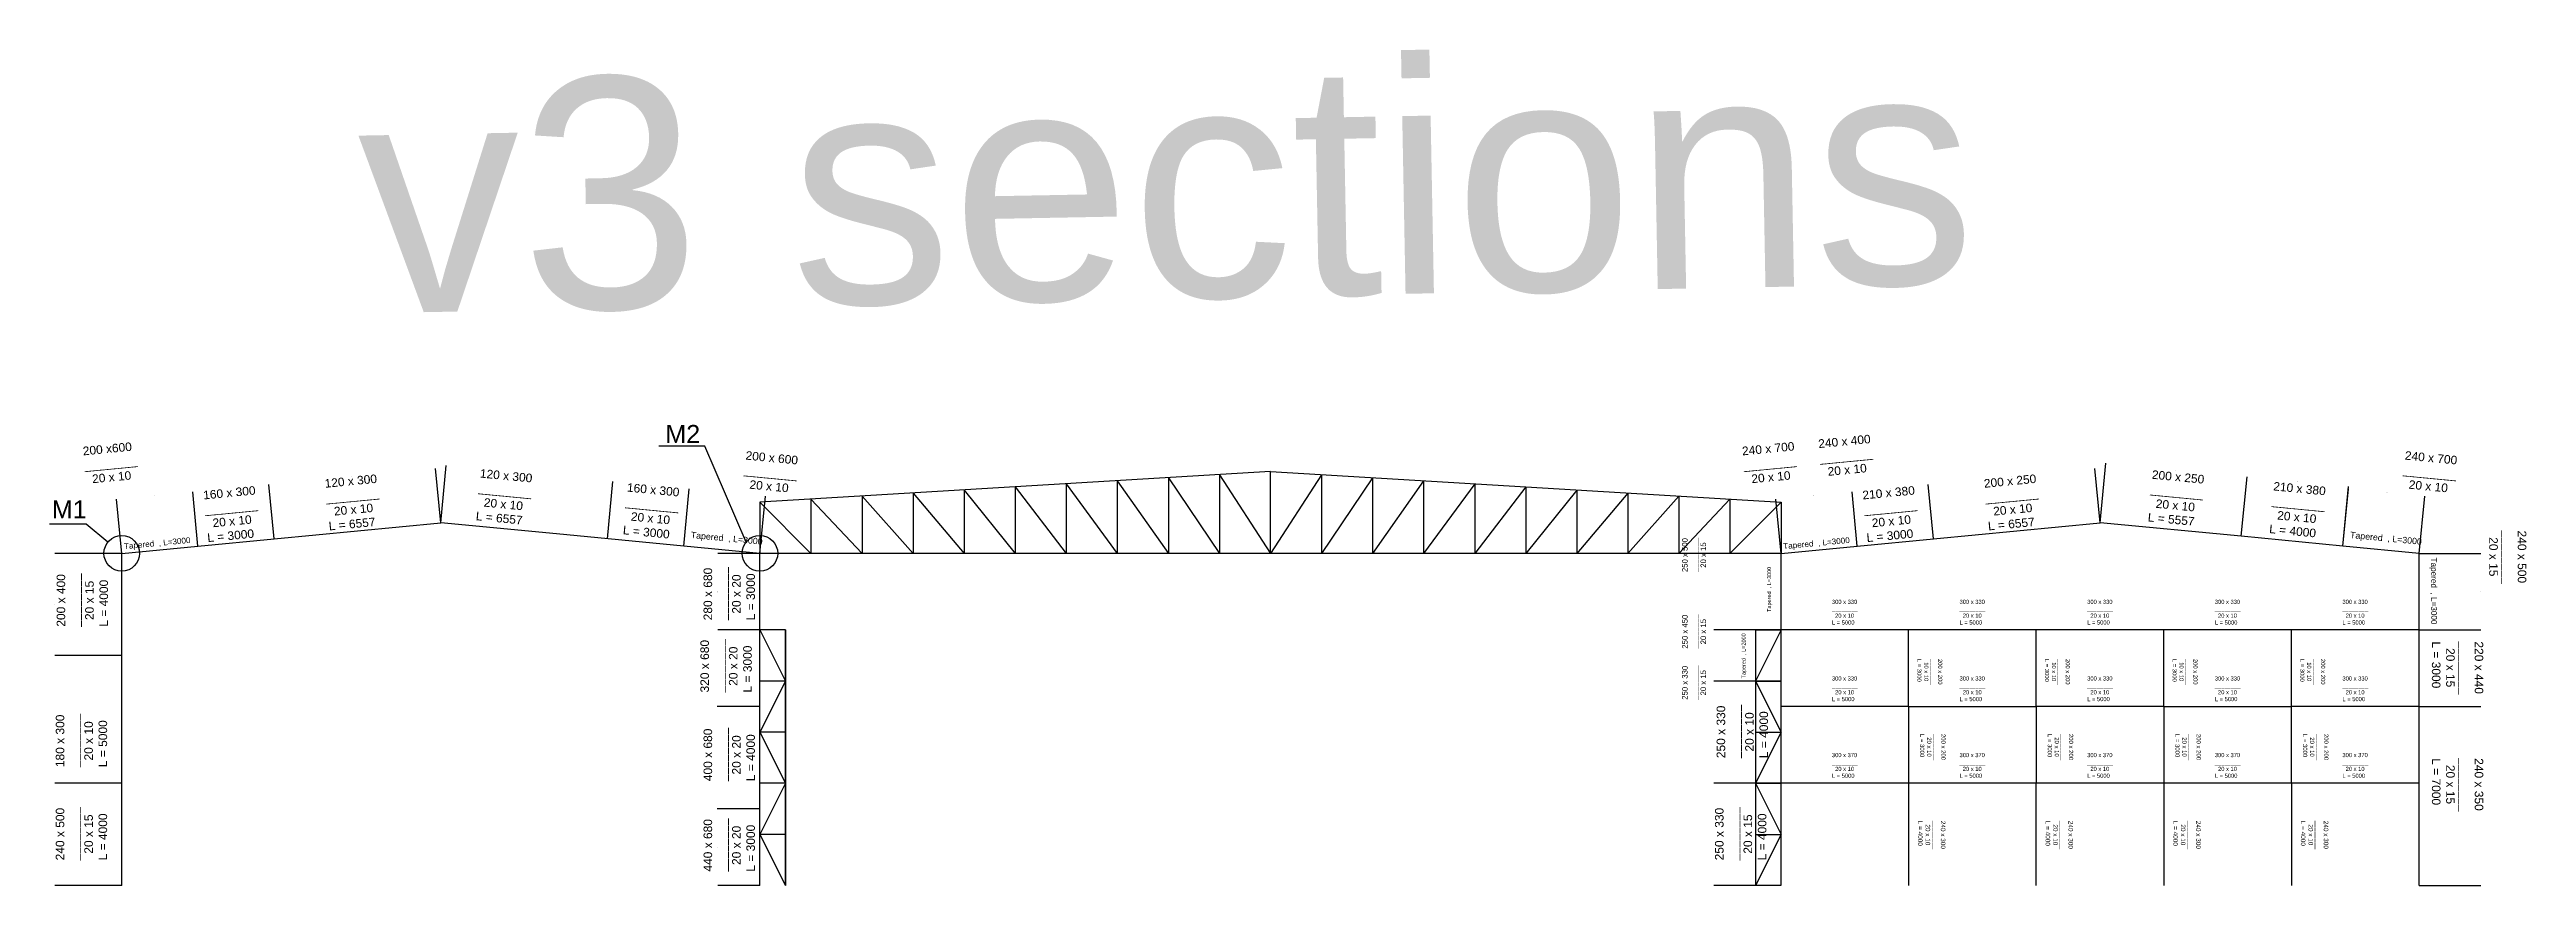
# Model space of a CAD drawing. Header units: inches. Extents: x -15 to 2803056, y 0 to 866270.
# Drawn here: x 871547 to 968578, y 245299 to 278021 of the extents above; entities that cross this region are included whole.
import ezdxf

# ---------------------------------------------------------------- set-up
doc = ezdxf.new("R2010")
doc.units = ezdxf.units.IN
doc.header["$LTSCALE"] = 100
doc.header["$MEASUREMENT"] = 0
for name, color, linetype in [('connection', 50, 'Continuous'), ('initial layout', 7, 'Continuous'), ('sections', 3, 'Continuous'), ('text', 3, 'Continuous')]:
    doc.layers.add(name, color=color, linetype=linetype)
doc.styles.get("Standard").update_dxf_attribs({"font": 'arial.ttf'})
doc.dimstyles.new('section', dxfattribs={"dimtxt": 1e-05, "dimasz": 15, "dimexe": 0.0625, "dimexo": 0.0625, "dimgap": 10, "dimtad": 0, "dimtoh": 1, "dimzin": 0, "dimdsep": 46, "dimtxsty": 'Standard', "dimblk": 'OBLIQUE', "dimcen": 0.09, "dimsd1": 1, "dimsd2": 1, "dimclrd": 256, "dimclre": 256, "dimclrt": 256, "dimadec": 0, "dimazin": 0, "dimtfac": 1, "dimtofl": 0, "dimtmove": 0, "dimatfit": 3, "dimfxl": 1, "dimtfillclr": 256, "dimtolj": 1, "dimtzin": 0, "dimlwe": -1, "dimarcsym": 0})

# ---------------------------------------------------------------- blocks, each defined once
blk = doc.blocks.new('*D144')
at = {"layer": 'Defpoints', "color": 0}
for p in [(871751, 249299), (874376, 249299), (874376, 245299)]:
    blk.add_point(p, dxfattribs=at)
at = {"layer": 'sections', "transparency": 16777216}
for p, q in [((874375, 249299), (871750, 249299)), ((874375, 245299), (871750, 245299))]:
    blk.add_line(p, q, dxfattribs=at)
at = {"layer": 'sections', "transparency": 16777216, "insert": (871751, 247299), "char_height": 0.00001, "attachment_point": 5, "rotation": 90}
blk.add_mtext('\\A1;4000.00', dxfattribs=at)
blk = doc.blocks.new('_Oblique')
at = {"color": 0, "linetype": 'ByBlock', "lineweight": -2}
blk.add_line((-0.5, -0.5), (0.5, 0.5), dxfattribs=at)
blk = doc.blocks.new('*D145')
at = {"layer": 'Defpoints', "color": 0}
for p in [(877158, 260711), (874376, 258299), (877362, 258585)]:
    blk.add_point(p, dxfattribs=at)
at = {"layer": 'sections', "transparency": 16777216}
for p, q in [((874376, 258299), (874172, 260424)), ((877362, 258585), (877158, 260711))]:
    blk.add_line(p, q, dxfattribs=at)
at = {"layer": 'sections', "transparency": 16777216, "insert": (875665, 260567), "char_height": 10, "attachment_point": 5, "rotation": 5.48359}
blk.add_mtext('\\A1;3000.00', dxfattribs=at)
blk = doc.blocks.new('*D146')
at = {"layer": 'Defpoints', "color": 0}
for p in [(880144, 260997), (877362, 258585), (880348, 258872)]:
    blk.add_point(p, dxfattribs=at)
at = {"layer": 'sections', "transparency": 16777216}
for p, q in [((877362, 258585), (877158, 260711)), ((880348, 258872), (880144, 260997))]:
    blk.add_line(p, q, dxfattribs=at)
at = {"layer": 'sections', "transparency": 16777216, "insert": (878651, 260854), "char_height": 10, "attachment_point": 5, "rotation": 5.48359}
blk.add_mtext('\\A1;3000.00', dxfattribs=at)
blk = doc.blocks.new('*D147')
at = {"layer": 'Defpoints', "color": 0}
for p in [(886672, 261624), (886876, 259499), (880348, 258872)]:
    blk.add_point(p, dxfattribs=at)
at = {"layer": 'sections', "transparency": 16777216}
for p, q in [((886876, 259499), (886672, 261624)), ((880348, 258872), (880144, 260997))]:
    blk.add_line(p, q, dxfattribs=at)
at = {"layer": 'sections', "transparency": 16777216, "insert": (883408, 261311), "char_height": 10, "attachment_point": 5, "rotation": 5.48359}
blk.add_mtext('\\A1;6557.47', dxfattribs=at)
blk = doc.blocks.new('*D148')
at = {"layer": 'Defpoints', "color": 0}
for p in [(893618, 261111), (886876, 259499), (893403, 258872)]:
    blk.add_point(p, dxfattribs=at)
at = {"layer": 'sections', "transparency": 16777216}
for p, q in [((886876, 259499), (887091, 261738)), ((893403, 258872), (893618, 261111))]:
    blk.add_line(p, q, dxfattribs=at)
at = {"layer": 'sections', "transparency": 16777216, "insert": (890354, 261424), "char_height": 10, "attachment_point": 5, "rotation": 354.51641}
blk.add_mtext('\\A1;6557.47', dxfattribs=at)
blk = doc.blocks.new('*D149')
at = {"layer": 'Defpoints', "color": 0}
for p in [(896604, 260825), (893403, 258872), (896389, 258585)]:
    blk.add_point(p, dxfattribs=at)
at = {"layer": 'sections', "transparency": 16777216}
for p, q in [((893403, 258872), (893618, 261111)), ((896389, 258585), (896604, 260825))]:
    blk.add_line(p, q, dxfattribs=at)
at = {"layer": 'sections', "transparency": 16777216, "insert": (895111, 260968), "char_height": 10, "attachment_point": 5, "rotation": 354.51641}
blk.add_mtext('\\A1;3000.00', dxfattribs=at)
blk = doc.blocks.new('*D150')
at = {"layer": 'Defpoints', "color": 0}
for p in [(899591, 260538), (896389, 258585), (899376, 258299)]:
    blk.add_point(p, dxfattribs=at)
at = {"layer": 'sections', "transparency": 16777216}
for p, q in [((896389, 258585), (896604, 260825)), ((899376, 258299), (899591, 260538))]:
    blk.add_line(p, q, dxfattribs=at)
at = {"layer": 'sections', "transparency": 16777216, "insert": (898097, 260681), "char_height": 10, "attachment_point": 5, "rotation": 354.51641}
blk.add_mtext('\\A1;3000.00', dxfattribs=at)
blk = doc.blocks.new('*D151')
at = {"layer": 'Defpoints', "color": 0}
for p in [(897731, 248299), (899376, 248299), (899376, 245299)]:
    blk.add_point(p, dxfattribs=at)
at = {"layer": 'sections', "transparency": 16777216}
for p, q in [((899375, 248299), (897731, 248299)), ((899375, 245299), (897731, 245299))]:
    blk.add_line(p, q, dxfattribs=at)
at = {"layer": 'sections', "transparency": 16777216, "insert": (897731, 246799), "char_height": 10, "attachment_point": 5, "rotation": 90}
blk.add_mtext('\\A1;3000.00', dxfattribs=at)
blk = doc.blocks.new('*D152')
at = {"layer": 'Defpoints', "color": 0}
for p in [(897731, 258299), (899376, 258299), (899376, 255299)]:
    blk.add_point(p, dxfattribs=at)
at = {"layer": 'sections', "transparency": 16777216}
for p, q in [((899375, 258299), (897731, 258299)), ((899375, 255299), (897731, 255299))]:
    blk.add_line(p, q, dxfattribs=at)
at = {"layer": 'sections', "transparency": 16777216, "insert": (897731, 256799), "char_height": 10, "attachment_point": 5, "rotation": 90}
blk.add_mtext('\\A1;3000.00', dxfattribs=at)
blk = doc.blocks.new('*D128')
at = {"layer": 'Defpoints', "color": 0}
for p in [(936751, 249299), (939376, 249299), (939376, 245299)]:
    blk.add_point(p, dxfattribs=at)
at = {"layer": 'sections', "transparency": 16777216}
for p, q in [((939375, 249299), (936750, 249299)), ((939375, 245299), (936750, 245299))]:
    blk.add_line(p, q, dxfattribs=at)
at = {"layer": 'sections', "transparency": 16777216, "insert": (936751, 247299), "char_height": 0.00001, "attachment_point": 5, "rotation": 90}
blk.add_mtext('\\A1;4000.00', dxfattribs=at)
blk = doc.blocks.new('*D129')
at = {"layer": 'Defpoints', "color": 0}
for p in [(942158, 260711), (939376, 258299), (942362, 258585)]:
    blk.add_point(p, dxfattribs=at)
at = {"layer": 'sections', "transparency": 16777216}
for p, q in [((939376, 258299), (939172, 260424)), ((942362, 258585), (942158, 260711))]:
    blk.add_line(p, q, dxfattribs=at)
at = {"layer": 'sections', "transparency": 16777216, "insert": (940665, 260567), "char_height": 10, "attachment_point": 5, "rotation": 5.48359}
blk.add_mtext('\\A1;3000.00', dxfattribs=at)
blk = doc.blocks.new('*D130')
at = {"layer": 'Defpoints', "color": 0}
for p in [(945144, 260997), (942362, 258585), (945348, 258872)]:
    blk.add_point(p, dxfattribs=at)
at = {"layer": 'sections', "transparency": 16777216}
for p, q in [((942362, 258585), (942158, 260711)), ((945348, 258872), (945144, 260997))]:
    blk.add_line(p, q, dxfattribs=at)
at = {"layer": 'sections', "transparency": 16777216, "insert": (943651, 260854), "char_height": 10, "attachment_point": 5, "rotation": 5.48359}
blk.add_mtext('\\A1;3000.00', dxfattribs=at)
blk = doc.blocks.new('*D131')
at = {"layer": 'Defpoints', "color": 0}
for p in [(951672, 261624), (951876, 259499), (945348, 258872)]:
    blk.add_point(p, dxfattribs=at)
at = {"layer": 'sections', "transparency": 16777216}
for p, q in [((951876, 259499), (951672, 261624)), ((945348, 258872), (945144, 260997))]:
    blk.add_line(p, q, dxfattribs=at)
at = {"layer": 'sections', "transparency": 16777216, "insert": (948408, 261311), "char_height": 10, "attachment_point": 5, "rotation": 5.48359}
blk.add_mtext('\\A1;6557.47', dxfattribs=at)
blk = doc.blocks.new('*D132')
at = {"layer": 'Defpoints', "color": 0}
for p in [(964591, 260538), (961389, 258585), (964376, 258299)]:
    blk.add_point(p, dxfattribs=at)
at = {"layer": 'sections', "transparency": 16777216}
for p, q in [((961389, 258585), (961604, 260825)), ((964376, 258299), (964591, 260538))]:
    blk.add_line(p, q, dxfattribs=at)
at = {"layer": 'sections', "transparency": 16777216, "insert": (963097, 260681), "char_height": 10, "attachment_point": 5, "rotation": 354.51641}
blk.add_mtext('\\A1;3000.00', dxfattribs=at)
blk = doc.blocks.new('*D153')
at = {"layer": 'Defpoints', "color": 0}
for p in [(957631, 261293), (957408, 258968), (961389, 258585)]:
    blk.add_point(p, dxfattribs=at)
at = {"layer": 'sections', "transparency": 16777216}
for p, q in [((957408, 258968), (957631, 261293)), ((961389, 258585), (961612, 260911))]:
    blk.add_line(p, q, dxfattribs=at)
at = {"layer": 'sections', "transparency": 16777216, "insert": (959622, 261102), "char_height": 10, "attachment_point": 5, "rotation": 354.51641}
blk.add_mtext('\\A1;4000.00', dxfattribs=at)
blk = doc.blocks.new('*D154')
at = {"layer": 'Defpoints', "color": 0}
for p in [(952099, 261824), (951876, 259499), (957408, 258968)]:
    blk.add_point(p, dxfattribs=at)
at = {"layer": 'sections', "transparency": 16777216}
for p, q in [((951876, 259499), (952099, 261824)), ((957408, 258968), (957631, 261293))]:
    blk.add_line(p, q, dxfattribs=at)
at = {"layer": 'sections', "transparency": 16777216, "insert": (954865, 261558), "char_height": 10, "attachment_point": 5, "rotation": 354.51641}
blk.add_mtext('\\A1;5557.47', dxfattribs=at)
blk = doc.blocks.new('*D155')
at = {"layer": 'Defpoints', "color": 0}
for p in [(964376, 255299), (966786, 255299), (964376, 252299)]:
    blk.add_point(p, dxfattribs=at)
at = {"layer": 'sections', "transparency": 16777216}
for p, q in [((964376, 255299), (966786, 255299)), ((964376, 252299), (966786, 252299))]:
    blk.add_line(p, q, dxfattribs=at)
at = {"layer": 'sections', "transparency": 16777216, "insert": (966786, 253799), "char_height": 10, "attachment_point": 5, "rotation": 90}
blk.add_mtext('\\A1;3000.00', dxfattribs=at)
blk = doc.blocks.new('*D156')
at = {"layer": 'Defpoints', "color": 0}
for p in [(964376, 258299), (966786, 258299), (964376, 255299)]:
    blk.add_point(p, dxfattribs=at)
at = {"layer": 'sections', "transparency": 16777216}
for p, q in [((964376, 258299), (966786, 258299)), ((964376, 255299), (966786, 255299))]:
    blk.add_line(p, q, dxfattribs=at)
at = {"layer": 'sections', "transparency": 16777216, "insert": (966786, 256799), "char_height": 10, "attachment_point": 5, "rotation": 90}
blk.add_mtext('\\A1;3000.00', dxfattribs=at)
blk = doc.blocks.new('*D157')
at = {"layer": 'Defpoints', "color": 0}
for p in [(936750, 253299), (939376, 253299), (939376, 249299)]:
    blk.add_point(p, dxfattribs=at)
at = {"layer": 'sections', "transparency": 16777216}
for p, q in [((939375, 253299), (936750, 253299)), ((939375, 249299), (936750, 249299))]:
    blk.add_line(p, q, dxfattribs=at)
at = {"layer": 'sections', "transparency": 16777216, "insert": (936750, 251299), "char_height": 10, "attachment_point": 5, "rotation": 90}
blk.add_mtext('\\A1;4000.00', dxfattribs=at)
blk = doc.blocks.new('*D158')
at = {"layer": 'Defpoints', "color": 0}
for p in [(936750, 255299), (939376, 255299), (939376, 253299)]:
    blk.add_point(p, dxfattribs=at)
at = {"layer": 'sections', "transparency": 16777216}
for p, q in [((939375, 255299), (936750, 255299)), ((939375, 253299), (936750, 253299))]:
    blk.add_line(p, q, dxfattribs=at)
at = {"layer": 'sections', "transparency": 16777216, "insert": (936750, 254299), "char_height": 10, "attachment_point": 5, "rotation": 90}
blk.add_mtext('\\A1;2000.00', dxfattribs=at)
blk = doc.blocks.new('*D159')
at = {"layer": 'Defpoints', "color": 0}
for p in [(936750, 258299), (939376, 258299), (939376, 255299)]:
    blk.add_point(p, dxfattribs=at)
at = {"layer": 'sections', "transparency": 16777216}
for p, q in [((939375, 258299), (936750, 258299)), ((939375, 255299), (936750, 255299))]:
    blk.add_line(p, q, dxfattribs=at)
at = {"layer": 'sections', "transparency": 16777216, "insert": (936750, 256799), "char_height": 10, "attachment_point": 5, "rotation": 90}
blk.add_mtext('\\A1;3000.00', dxfattribs=at)
blk = doc.blocks.new('*D160')
at = {"layer": 'Defpoints', "color": 0}
for p in [(871750, 258299), (874376, 258299), (874376, 254299)]:
    blk.add_point(p, dxfattribs=at)
at = {"layer": 'sections', "transparency": 16777216}
for p, q in [((874375, 258299), (871750, 258299)), ((874375, 254299), (871750, 254299))]:
    blk.add_line(p, q, dxfattribs=at)
at = {"layer": 'sections', "transparency": 16777216, "insert": (871750, 256299), "char_height": 10, "attachment_point": 5, "rotation": 90}
blk.add_mtext('\\A1;4000.00', dxfattribs=at)
blk = doc.blocks.new('*D133')
at = {"layer": 'Defpoints', "color": 0}
for p in [(964376, 252299), (966786, 252299), (964376, 245299)]:
    blk.add_point(p, dxfattribs=at)
at = {"layer": 'sections', "transparency": 16777216}
for p, q in [((964376, 252299), (966786, 252299)), ((964376, 245299), (966786, 245299))]:
    blk.add_line(p, q, dxfattribs=at)
at = {"layer": 'sections', "transparency": 16777216, "insert": (966786, 248799), "char_height": 10, "attachment_point": 5, "rotation": 90}
blk.add_mtext('\\A1;7000.00', dxfattribs=at)
blk = doc.blocks.new('*D161')
at = {"layer": 'Defpoints', "color": 0}
for p in [(897705, 252299), (899376, 252299), (899376, 248299)]:
    blk.add_point(p, dxfattribs=at)
at = {"layer": 'sections', "transparency": 16777216}
for p, q in [((899375, 252299), (897705, 252299)), ((899375, 248299), (897705, 248299))]:
    blk.add_line(p, q, dxfattribs=at)
at = {"layer": 'sections', "transparency": 16777216, "insert": (897705, 250299), "char_height": 0.00001, "attachment_point": 5, "rotation": 90}
blk.add_mtext('\\A1;4000.00', dxfattribs=at)

msp = doc.modelspace()

# ---------------------------------------------------------------- linework, layer by layer
at = {"layer": 'connection'}
for p, q in [((897213.561, 262496.015), (895417.178, 262496.015)), ((898836.967, 258741.468), (897213.561, 262496.015)), ((872987.619, 259439.78), (871546.992, 259439.78)), ((873836.967, 258741.468), (872987.619, 259439.78))]:
    msp.add_line(p, q, dxfattribs=at)
for centre in [(874375.54, 258298.666), (899375.54, 258298.666)]:
    msp.add_circle(centre, 697.234, dxfattribs=at)
at = {"layer": 'initial layout'}
for p, q in [((919375.54, 261498.666), (899375.54, 260298.666)), ((911375.54, 261018.666), (911375.54, 258298.666)), ((911375.54, 261018.666), (913375.54, 258298.666)), ((913375.54, 261138.666), (913375.54, 258298.666)), ((913375.54, 261138.666), (915375.54, 258298.666)), ((915375.54, 261258.666), (915375.54, 258298.666)), ((915375.54, 261258.666), (917375.54, 258298.666)), ((917375.54, 261378.666), (917375.54, 258298.666)), ((917375.54, 261378.666), (919375.54, 258298.666)), ((919375.54, 258298.666), (919375.54, 261498.666)), ((919375.54, 258298.666), (919375.54, 261498.666)), ((919375.54, 261498.666), (939375.54, 260298.666)), ((921375.54, 261378.666), (919375.54, 258298.666)), ((921375.54, 261378.666), (921375.54, 258298.666)), ((923375.54, 261258.666), (921375.54, 258298.666)), ((923375.54, 261258.666), (923375.54, 258298.666)), ((925375.54, 261138.666), (923375.54, 258298.666)), ((925375.54, 261138.666), (925375.54, 258298.666)), ((927375.54, 261018.666), (925375.54, 258298.666)), ((927375.54, 261018.666), (927375.54, 258298.666)), ((899375.54, 260298.666), (899375.54, 258298.666)), ((899375.54, 260298.666), (901375.54, 258298.666)), ((901375.54, 260418.666), (901375.54, 258298.666)), ((901375.54, 260418.666), (903375.54, 258298.666)), ((903375.54, 260538.666), (903375.54, 258298.666)), ((903375.54, 260538.666), (905375.54, 258298.666)), ((905375.54, 260658.666), (905375.54, 258298.666)), ((905375.54, 260658.666), (907375.54, 258298.666)), ((907375.54, 260778.666), (907375.54, 258298.666)), ((907375.54, 260778.666), (909375.54, 258298.666)), ((909375.54, 260898.666), (909375.54, 258298.666)), ((909375.54, 260898.666), (911375.54, 258298.666)), ((929375.54, 260898.666), (927375.54, 258298.666)), ((929375.54, 260898.666), (929375.54, 258298.666)), ((931375.54, 260778.666), (929375.54, 258298.666)), ((931375.54, 260778.666), (931375.54, 258298.666)), ((933375.54, 260658.666), (931375.54, 258298.666)), ((933375.54, 260658.666), (933375.54, 258298.666)), ((935375.54, 260538.666), (933375.54, 258298.666)), ((935375.54, 260538.666), (935375.54, 258298.666)), ((937375.54, 260418.666), (935375.54, 258298.666)), ((937375.54, 260418.666), (937375.54, 258298.666)), ((939375.54, 260298.666), (937375.54, 258298.666)), ((939375.54, 260298.666), (939375.54, 258298.666)), ((880348.082, 258872.03), (886875.54, 259498.666)), ((891412.151, 259063.151), (886875.54, 259498.666)), ((945348.082, 258872.03), (951875.54, 259498.666)), ((957407.575, 258967.59), (951875.54, 259498.666)), ((874375.54, 258298.666), (877361.811, 258585.348)), ((874375.54, 252298.666), (874375.54, 258298.666)), ((877361.811, 258585.348), (880348.082, 258872.03)), ((896389.27, 258585.348), (891412.151, 259063.151)), ((899375.54, 258298.666), (896389.27, 258585.348)), ((939375.54, 258298.666), (899375.54, 258298.666)), ((899375.54, 255298.666), (899375.54, 258298.666)), ((939375.54, 258298.666), (942361.811, 258585.348)), ((939375.54, 255298.666), (939375.54, 258298.666)), ((942361.811, 258585.348), (945348.082, 258872.03)), ((961389.27, 258585.348), (957407.575, 258967.59)), ((964375.54, 258298.666), (961389.27, 258585.348)), ((964375.54, 255298.666), (964375.54, 258298.666)), ((900375.54, 255298.666), (899375.54, 255298.666)), ((899375.54, 255298.666), (900375.54, 253298.666)), ((899375.54, 252298.666), (899375.54, 255298.666)), ((900375.54, 255298.666), (900375.54, 245298.666)), ((900375.54, 245298.666), (900375.54, 255298.666)), ((938375.54, 255298.666), (939375.54, 255298.666)), ((939375.54, 255298.666), (938375.54, 253298.666)), ((938375.54, 255298.666), (938375.54, 245298.666)), ((938375.54, 255298.666), (938375.54, 245298.666)), ((939375.54, 253298.666), (939375.54, 255298.666)), ((944375.54, 255298.666), (939375.54, 255298.666)), ((944375.54, 252298.666), (944375.54, 255298.666)), ((949375.54, 255298.666), (944375.54, 255298.666)), ((949375.54, 252298.666), (949375.54, 255298.666)), ((954375.54, 255298.666), (949375.54, 255298.666)), ((954375.54, 252298.666), (954375.54, 255298.666)), ((959375.54, 255298.666), (954375.54, 255298.666)), ((959375.54, 252298.666), (959375.54, 255298.666)), ((964375.54, 255298.666), (959375.54, 255298.666)), ((964375.54, 252298.666), (964375.54, 255298.666)), ((900375.54, 253298.666), (899375.54, 253298.666)), ((900375.54, 253298.666), (899375.54, 251298.666)), ((938375.54, 253298.666), (939375.54, 253298.666)), ((938375.54, 253298.666), (939375.54, 251298.666)), ((939375.54, 249298.666), (939375.54, 253298.666)), ((874375.54, 249298.666), (874375.54, 252298.666)), ((899375.54, 248298.666), (899375.54, 252298.666)), ((944375.54, 252298.666), (939375.54, 252298.666)), ((944375.54, 252298.666), (944375.54, 249298.666)), ((944375.54, 252298.666), (944375.54, 249298.666)), ((944375.54, 252298.666), (949375.54, 252298.666)), ((954375.54, 252298.666), (949375.54, 252298.666)), ((949375.54, 252298.666), (949375.54, 249298.666)), ((949375.54, 252298.666), (949375.54, 249298.666)), ((954375.54, 252298.666), (954375.54, 249298.666)), ((954375.54, 252298.666), (954375.54, 249298.666)), ((954375.54, 252298.666), (959375.54, 252298.666)), ((964375.54, 252298.666), (959375.54, 252298.666)), ((959375.54, 249298.666), (959375.54, 252298.666)), ((964375.54, 245298.666), (964375.54, 252298.666)), ((900375.54, 251298.666), (899375.54, 251298.666)), ((899375.54, 251298.666), (900375.54, 249298.666)), ((938375.54, 251298.666), (939375.54, 251298.666)), ((939375.54, 251298.666), (938375.54, 249298.666)), ((874375.54, 245298.666), (874375.54, 249298.666)), ((900375.54, 249298.666), (899375.54, 249298.666)), ((900375.54, 249298.666), (899375.54, 247298.666)), ((938375.54, 249298.666), (937375.54, 249298.666)), ((938375.54, 249298.666), (939375.54, 249298.666)), ((938375.54, 249298.666), (939375.54, 247298.666)), ((944375.54, 249298.666), (939375.54, 249298.666)), ((939375.54, 245298.666), (939375.54, 249298.666)), ((944375.54, 249298.666), (944375.54, 245298.666)), ((949375.54, 249298.666), (944375.54, 249298.666)), ((954375.54, 249298.666), (949375.54, 249298.666)), ((949375.54, 245298.666), (949375.54, 249298.666)), ((954375.54, 249298.666), (954375.54, 245298.666)), ((959375.54, 249298.666), (954375.54, 249298.666)), ((964375.54, 249298.666), (959375.54, 249298.666)), ((959375.54, 249298.666), (959375.54, 245298.666)), ((899375.54, 245298.666), (899375.54, 248298.666)), ((900375.54, 247298.666), (899375.54, 247298.666)), ((899375.54, 247298.666), (900375.54, 245298.666)), ((938375.54, 247298.666), (939375.54, 247298.666)), ((939375.54, 247298.666), (938375.54, 245298.666))]:
    msp.add_line(p, q, dxfattribs=at)

# ---------------------------------------------------------------- texts
at = {"layer": 'connection'}
for s, p in [('M2', (895671.241, 262622.595)), ('M1', (871634.835, 259668.003))]:
    msp.add_text(s, height=702.7444, dxfattribs=at).set_placement(p)
at = {"layer": 'sections'}
for s, height, rotation, p in [('Tapered  , L=3000', 246.10008, 354.51640955, (896660.708, 258903.197)), ('Tapered  , L=3000', 246.10008, 354.51640955, (961660.708, 258903.197)), ('Tapered  , L=3000', 228.35228, 5.48359044, (874473.772, 258459.871)), ('Tapered  , L=3000', 228.35228, 5.48359044, (939473.772, 258459.871)), ('Tapered  , L=3000', 228.35228, 270, (964844.026, 258131.619)), ('Tapered  , L=3000', 154.26103, 90, (938987.125, 256005.565)), ('Tapered  , L=2000', 154.26103, 90, (937987.511, 253401.36))]:
    msp.add_text(s, height=height, rotation=rotation, dxfattribs=at).set_placement(p)
at = {"layer": 'sections', "attachment_point": 1}
for s, width, gutter_width, insert, char_height, rotation in [('200 x600\\P________\\P  20 x 10', 2043.53838, 1676.963, (872833.707, 262466.834), 335.3927, 5.48359044), ('200 x 600\\P________\\P  20 x 10', 2043.53838, 1676.963, (898833.821, 262304.974), 335.3927, 354.51640956), ('240 x 700\\P________\\P  20 x 10', 2043.53838, 1676.963, (937833.707, 262466.834), 335.3927, 5.48359044), ('240 x 400\\P________\\P  20 x 10', 2043.53838, 1676.963, (940819.972, 262753.578), 335.3927, 5.48359044), ('240 x 700\\P________\\P  20 x 10', 2043.53838, 1676.963, (963833.821, 262304.974), 335.3927, 354.51640956), ('120 x 300\\P________\\P  20 x 10\\PL = 6557', 2043.53838, 1676.963, (882307.777, 261198.515), 335.3927, 5.48359044), ('120 x 300\\P________\\P  20 x 10\\PL = 6557', 2043.53838, 1676.963, (888426.461, 261603.81), 335.3927, 354.51640956), ('160 x 300\\P________\\P  20 x 10\\PL = 3000', 2043.53838, 1676.963, (894187.393, 261053.733), 335.3927, 354.51640956), ('200 x 250\\P________\\P  20 x 10\\PL = 6557', 2043.53838, 1676.963, (947307.777, 261198.515), 335.3927, 5.48359044), ('200 x 250\\P________\\P  20 x 10\\PL = 5557', 2043.53838, 1676.963, (953924.173, 261556.029), 335.3927, 354.51640956), ('210 x 380\\P________\\P  20 x 10\\PL = 4000', 2043.53838, 1676.963, (958681.037, 261099.37), 335.3927, 354.51640956), ('160 x 300\\P________\\P  20 x 10\\PL = 3000', 2043.53838, 1676.963, (877550.912, 260741.856), 335.3927, 5.48359044), ('210 x 380\\P________\\P  20 x 10\\PL = 3000', 2043.53838, 1676.963, (942550.912, 260741.856), 335.3927, 5.48359044), ('240 x 500\\P________\\P  20 x 15', 2043.53838, 1676.963, (968573.245, 259191.577), 335.3927, 270), ('250 x 500\\P________\\P  20 x 15', 1320.51882, 1083.641, (935500.199, 257567.201), 216.7282, 90), ('200 x 400\\P________\\P  20 x 15\\PL = 4000', 2043.53838, 1676.963, (871824.651, 255428.153), 335.3927, 90), ('280 x 680\\P________\\P  20 x 20\\PL = 3000', 2043.53838, 1676.963, (897167.592, 255677.389), 335.3927, 90), ('250 x 450\\P________\\P  20 x 15', 1320.51882, 1083.641, (935500.261, 254567.201), 216.7282, 90), ('320 x {\\fArial|b0|i0|c178|p34;68}0\\P________\\P  20 x {\\fArial|b0|i0|c178|p34;20}\\PL = 3000', 2043.53838, 1676.963, (897043.645, 252852.274), 335.39269, 90), ('220 x 440\\P________\\P  20 x 15\\PL = 3000', 2043.53838, 1676.963, (966886.611, 254851.761), 335.3927, 270), ('250 x 330\\P________\\P  20 x 15', 1320.51882, 1083.641, (935500.261, 252567.201), 216.7282, 90), ('200 x 200\\P________\\P  10 x 10\\PL = 3000', 993.66214, 815.417, (945693.383, 254164.19), 163.0833, 270), ('200 x 200\\P________\\P  10 x 10\\PL = 3000', 993.66214, 815.417, (950693.383, 254164.19), 163.0833, 270), ('200 x 200\\P________\\P  10 x 10\\PL = 3000', 993.66214, 815.417, (955693.383, 254164.19), 163.0833, 270), ('200 x 200\\P________\\P  10 x 10\\PL = 3000', 993.66214, 815.417, (960693.383, 254164.19), 163.0833, 270), ('250 x 330\\P________\\P  20 x 10\\PL = 4000', 2043.53838, 1676.963, (936853.118, 250280.254), 335.3927, 90), ('180 x 300\\P________\\P  20 x 10\\PL = 5000', 2043.53838, 1676.963, (871789.626, 249928.731), 335.3927, 90), ('4{\\fArial|b0|i0|c178|p34;0}0 x {\\fArial|b0|i0|c178|p34;68}0\\P________\\P  20 x {\\fArial|b0|i0|c178|p34;20}\\PL = 4000', 2043.53838, 1676.963, (897167.592, 249380.312), 335.39269, 90), ('200 x 200\\P________\\P  20 x 10\\PL = 3000', 1013.75745, 831.907, (945821.807, 251227.713), 166.3814, 270), ('200 x 200\\P________\\P  20 x 10\\PL = 3000', 1013.75745, 831.907, (950821.807, 251227.713), 166.3814, 270), ('200 x 200\\P________\\P  20 x 10\\PL = 3000', 1013.75745, 831.907, (955821.807, 251227.713), 166.3814, 270), ('200 x 200\\P________\\P  20 x 10\\PL = 3000', 1013.75745, 831.907, (960821.807, 251227.713), 166.3814, 270), ('240 x 350\\P________\\P  20 x 15\\PL = 7000', 2043.53838, 1676.963, (966886.611, 250279.093), 335.3927, 270), ('240 x 500\\P________\\P  20 x 15\\PL = 4000', 2043.53838, 1676.963, (871789.626, 246280.254), 335.3927, 90), ('{\\fArial|b0|i0|c178|p34;44}0 x {\\fArial|b0|i0|c178|p34;68}0\\P________\\P  20 x {\\fArial|b0|i0|c178|p34;20}\\PL = 3000', 2043.53838, 1676.963, (897167.592, 245838.724), 335.39269, 90), ('250 x 330\\P________\\P  20 x 15\\PL = 4000', 2043.53838, 1676.963, (936789.626, 246280.254), 335.3927, 90), ('240 x 300\\P________\\P  20 x 10\\PL = 4000', 1091.7391, 895.9, (945816.58, 247828.152), 179.18, 270), ('240 x 300\\P________\\P  20 x 10\\PL = 4000', 1091.7391, 895.9, (950816.58, 247828.152), 179.18, 270), ('240 x 300\\P________\\P  20 x 10\\PL = 4000', 1091.7391, 895.9, (955816.58, 247828.152), 179.18, 270), ('240 x 300\\P________\\P  20 x 10\\PL = 4000', 1091.7391, 895.9, (960816.58, 247828.152), 179.18, 270)]:
    msp.add_mtext_dynamic_manual_height_columns(s, width=width, gutter_width=gutter_width, heights=[0], dxfattribs=dict(at, insert=insert, char_height=char_height, rotation=rotation))
at = {"layer": 'sections', "char_height": 161.6327, "attachment_point": 1}
for s, insert in [('300 x 330\\P________\\P  20 x 10\\PL = 5000', (941370.318, 256481.879)), ('300 x 330\\P________\\P  20 x 10\\PL = 5000', (946370.318, 256481.879)), ('300 x 330\\P________\\P  20 x 10\\PL = 5000', (951370.318, 256481.879)), ('300 x 330\\P________\\P  20 x 10\\PL = 5000', (956370.318, 256481.879)), ('300 x 330\\P________\\P  20 x 10\\PL = 5000', (961370.318, 256481.879)), ('300 x 330\\P________\\P  20 x 10\\PL = 5000', (941370.318, 253481.879)), ('300 x 330\\P________\\P  20 x 10\\PL = 5000', (946370.318, 253481.879)), ('300 x 330\\P________\\P  20 x 10\\PL = 5000', (951370.318, 253481.879)), ('300 x 330\\P________\\P  20 x 10\\PL = 5000', (956370.318, 253481.879)), ('300 x 330\\P________\\P  20 x 10\\PL = 5000', (961370.318, 253481.879)), ('300 x 370\\P________\\P  20 x 10\\PL = 5000', (941370.318, 250481.879)), ('300 x 370\\P________\\P  20 x 10\\PL = 5000', (946370.318, 250481.879)), ('300 x 370\\P________\\P  20 x 10\\PL = 5000', (951370.318, 250481.879)), ('300 x 370\\P________\\P  20 x 10\\PL = 5000', (956370.318, 250481.879)), ('300 x 370\\P________\\P  20 x 10\\PL = 5000', (961370.318, 250481.879))]:
    msp.add_mtext_dynamic_manual_height_columns(s, width=984.82342, gutter_width=808.163, heights=[0], dxfattribs=dict(at, insert=insert))
at = {"layer": 'text'}
msp.add_text('v3 sections', height=9060.4183, rotation=1.07094405, dxfattribs=at).set_placement((883734.846, 267694.328))

# ---------------------------------------------------------------- dimensions: what is measured, and where the dimension line sits
at = {"layer": 'sections'}
for p1, p2, distance, picture, middle in [((880348.082, 258872.03), (886875.54, 259498.666), 2135.065, '*D147', (883407.783, 261310.642)), ((886875.54, 259498.666), (893402.999, 258872.03), 2249.442, '*D148', (890354.228, 261424.496)), ((893402.999, 258872.03), (896389.27, 258585.348), 2249.505, '*D149', (895111.098, 260967.899)), ((945348.082, 258872.03), (951875.54, 259498.666), 2135.065, '*D131', (948407.783, 261310.642)), ((957407.575, 258967.59), (951875.54, 259498.666), -2335.861, '*D154', (954864.774, 261558.299)), ((961389.27, 258585.348), (957407.575, 258967.59), -2335.799, '*D153', (959621.633, 261101.578)), ((874375.54, 258298.666), (877361.811, 258585.348), 2134.94, '*D145', (875664.66, 260567.176)), ((877361.811, 258585.348), (880348.082, 258872.03), 2135.002, '*D146', (878650.924, 260853.92)), ((896389.27, 258585.348), (899375.54, 258298.666), 2249.567, '*D150', (898097.375, 260681.279)), ((939375.54, 258298.666), (942361.811, 258585.348), 2134.94, '*D129', (940664.66, 260567.176)), ((942361.811, 258585.348), (945348.082, 258872.03), 2135.002, '*D130', (943650.924, 260853.92)), ((961389.27, 258585.348), (964375.54, 258298.666), 2249.567, '*D132', (963097.375, 260681.279))]:
    dim = msp.add_aligned_dim(p1=p1, p2=p2, distance=distance, dimstyle='section', override={"dimtxt": 10}, dxfattribs=at)
    dim.commit()
    dim.dimension.update_dxf_attribs({"geometry": picture, "text_midpoint": middle})
for base, p1, p2, picture, middle in [((871750.495, 258298.666), (874375.54, 254298.666), (874375.54, 258298.666), '*D160', (871750.495, 256298.666)), ((897730.819, 258298.666), (899375.54, 255298.666), (899375.54, 258298.666), '*D152', (897730.819, 256798.666)), ((936750.37, 258298.666), (939375.54, 255298.666), (939375.54, 258298.666), '*D159', (936750.37, 256798.666)), ((966785.752, 258298.666), (964375.54, 255298.666), (964375.54, 258298.666), '*D156', (966785.752, 256798.666)), ((936750.432, 255298.666), (939375.54, 253298.666), (939375.54, 255298.666), '*D158', (936750.432, 254298.666)), ((966785.689, 255298.666), (964375.54, 252298.666), (964375.54, 255298.666), '*D155', (966785.689, 253798.666)), ((936750.495, 253298.666), (939375.54, 249298.666), (939375.54, 253298.666), '*D157', (936750.495, 251298.666)), ((966785.752, 252298.666), (964375.54, 245298.666), (964375.54, 252298.666), '*D133', (966785.752, 248798.666)), ((897731.007, 248298.666), (899375.54, 245298.666), (899375.54, 248298.666), '*D151', (897731.007, 246798.666))]:
    dim = msp.add_linear_dim(base=base, p1=p1, p2=p2, angle=90, dimstyle='section', override={"dimtxt": 10}, dxfattribs=at)
    dim.commit()
    dim.dimension.update_dxf_attribs({"geometry": picture, "text_midpoint": middle})
for base, p1, p2, picture, middle in [((897704.577, 252298.666), (899375.54, 248298.666), (899375.54, 252298.666), '*D161', (897704.577, 250298.666)), ((871750.557, 249298.666), (874375.54, 245298.666), (874375.54, 249298.666), '*D144', (871750.557, 247298.666)), ((936750.557, 249298.666), (939375.54, 245298.666), (939375.54, 249298.666), '*D128', (936750.557, 247298.666))]:
    dim = msp.add_linear_dim(base=base, p1=p1, p2=p2, angle=90, dimstyle='section', dxfattribs=at)
    dim.commit()
    dim.dimension.update_dxf_attribs({"geometry": picture, "text_midpoint": middle})

doc.saveas('drawing.dxf')
